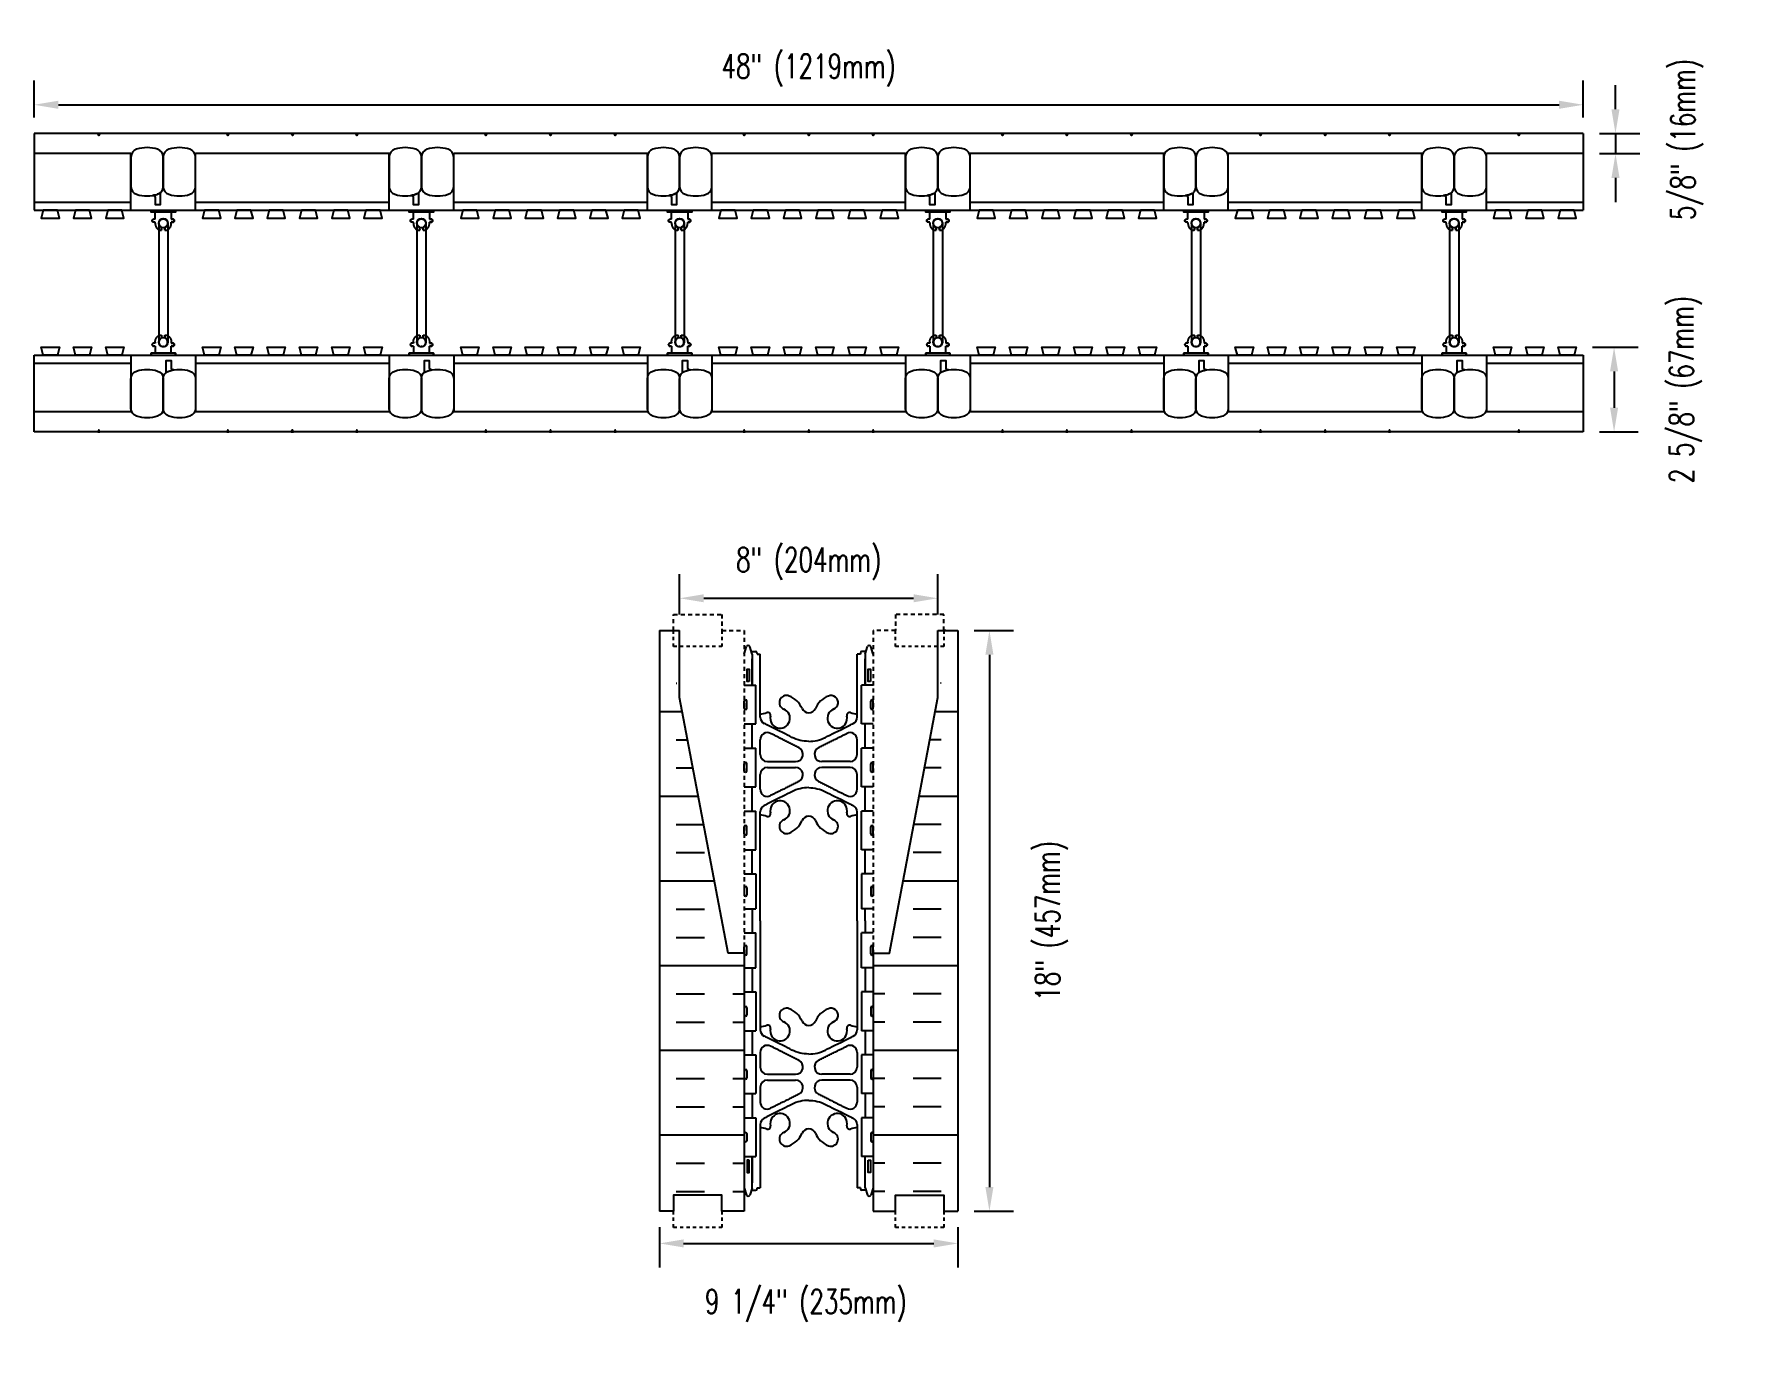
# Model space of a CAD drawing. Header units: inches. Extents: x 204.6 to 257.6, y 32.2 to 73.3.
import ezdxf

# ---------------------------------------------------------------- set-up
doc = ezdxf.new("R2010")
doc.units = ezdxf.units.IN
doc.header["$MEASUREMENT"] = 0
doc.linetypes.add('DASHED2', pattern=[0.375, 0.25, -0.125])
doc.linetypes.add('HIDDEN2', pattern=[0.1875, 0.125, -0.0625])
for name, color, linetype in [('HATCH', 12, 'Continuous'), ('Hidden2', 12, 'HIDDEN2'), ('line25', 2, 'Continuous'), ('LINE50', 5, 'Continuous'), ('LINE9', 9, 'Continuous'), ('TEXT', 4, 'Continuous'), ('Web_Edge', 9, 'Continuous')]:
    doc.layers.add(name, color=color, linetype=linetype)
doc.styles.add('DIM', font='romans.shx', dxfattribs={"width": 0.7})
doc.dimstyles.new('ext_8', dxfattribs={"dimscale": 8, "dimtxt": 0.09375, "dimasz": 0.09375, "dimexe": 0.09375, "dimexo": 0.0625, "dimgap": 0.0625, "dimtad": 1, "dimdec": 4, "dimzin": 3, "dimdsep": 46, "dimlunit": 4, "dimtxsty": 'DIM', "dimcen": 0.09, "dimdle": 0.09375, "dimclrt": 4, "dimadec": 0, "dimazin": 0, "dimtfac": 1, "dimtdec": 4, "dimtmove": 2, "dimatfit": 3, "dimfxl": 0, "dimfrac": 2, "dimtolj": 1, "dimtzin": 0, "dimarcsym": 0})

msp = doc.modelspace()

# ---------------------------------------------------------------- blocks, each defined once
blk = doc.blocks.new('WEB_4_CENTRE_TOP')
for p, q in [((3.688, 0.141), (0, 0.141)), ((3.688, -0.141), (0, -0.141))]:
    blk.add_line(p, q)
for centre in [(0, 0), (3.688, 0)]:
    blk.add_circle(centre, 0.141)
blk = doc.blocks.new('*D18')
at = {"layer": 'Defpoints', "color": 0}
for p in [(252.64, 71.149), (204.64, 70.259), (252.64, 70.259)]:
    blk.add_point(p, dxfattribs=at)
at = {"layer": 'TEXT', "color": 0, "lineweight": -2}
for p, q in [((204.64, 70.759), (204.64, 71.899)), ((252.64, 70.759), (252.64, 71.899)), ((205.39, 71.149), (251.89, 71.149))]:
    blk.add_line(p, q, dxfattribs=at)
at = {"layer": 'TEXT', "color": 0}
for points in [[(205.39, 71.274), (205.39, 71.024), (204.64, 71.149)], [(251.89, 71.274), (251.89, 71.024), (252.64, 71.149)]]:
    blk.add_solid(points, dxfattribs=at)
at = {"layer": 'TEXT', "color": 4, "insert": (228.64, 72.22), "char_height": 0.75, "attachment_point": 5, "style": 'DIM'}
blk.add_mtext('\\A1;48" (1219mm)', dxfattribs=at)
blk = doc.blocks.new('*D14')
at = {"layer": 'Defpoints', "color": 0}
for p in [(252.64, 70.259), (252.64, 69.634), (253.639, 69.634)]:
    blk.add_point(p, dxfattribs=at)
at = {"layer": 'TEXT', "color": 0, "lineweight": -2}
for p, q in [((253.639, 71.009), (253.639, 71.759)), ((253.14, 70.259), (254.389, 70.259)), ((253.639, 70.259), (253.639, 69.634)), ((253.14, 69.634), (254.389, 69.634)), ((253.639, 68.884), (253.639, 68.134))]:
    blk.add_line(p, q, dxfattribs=at)
at = {"layer": 'TEXT', "color": 0}
for points in [[(253.514, 71.009), (253.764, 71.009), (253.639, 70.259)], [(253.514, 68.884), (253.764, 68.884), (253.639, 69.634)]]:
    blk.add_solid(points, dxfattribs=at)
at = {"layer": 'TEXT', "color": 4, "insert": (255.854, 70.072), "char_height": 0.75, "attachment_point": 5, "rotation": 90, "style": 'DIM'}
blk.add_mtext('\\A1;5/8" (16mm)', dxfattribs=at)
blk = doc.blocks.new('*D19')
at = {"layer": 'Defpoints', "color": 0}
for p in [(252.422, 63.634), (252.64, 61.009), (253.595, 61.009)]:
    blk.add_point(p, dxfattribs=at)
at = {"layer": 'TEXT', "color": 0, "lineweight": -2}
for p, q in [((252.922, 63.634), (254.345, 63.634)), ((253.595, 62.884), (253.595, 61.759)), ((253.14, 61.009), (254.345, 61.009))]:
    blk.add_line(p, q, dxfattribs=at)
at = {"layer": 'TEXT', "color": 0}
for points in [[(253.47, 62.884), (253.72, 62.884), (253.595, 63.634)], [(253.47, 61.759), (253.72, 61.759), (253.595, 61.009)]]:
    blk.add_solid(points, dxfattribs=at)
at = {"layer": 'TEXT', "color": 4, "insert": (255.81, 62.322), "char_height": 0.75, "attachment_point": 5, "rotation": 90, "style": 'DIM'}
blk.add_mtext('\\A1;2 5/8" (67mm)', dxfattribs=at)
blk = doc.blocks.new('*D15')
at = {"layer": 'Defpoints', "color": 0}
for p in [(233.265, 54.853), (233.265, 36.853), (234.24, 36.853)]:
    blk.add_point(p, dxfattribs=at)
at = {"layer": 'TEXT', "color": 0, "lineweight": -2}
for p, q in [((233.765, 54.853), (234.99, 54.853)), ((234.24, 54.103), (234.24, 37.603)), ((233.765, 36.853), (234.99, 36.853))]:
    blk.add_line(p, q, dxfattribs=at)
at = {"layer": 'TEXT', "color": 0}
for points in [[(234.115, 54.103), (234.365, 54.103), (234.24, 54.853)], [(234.115, 37.603), (234.365, 37.603), (234.24, 36.853)]]:
    blk.add_solid(points, dxfattribs=at)
at = {"layer": 'TEXT', "color": 4, "insert": (236.169, 45.853), "char_height": 0.75, "attachment_point": 5, "rotation": 90, "style": 'DIM'}
blk.add_mtext('\\A1;18" (457mm)', dxfattribs=at)
blk = doc.blocks.new('*D16')
at = {"layer": 'Defpoints', "color": 0}
for p in [(232.64, 55.852), (224.64, 54.853), (232.64, 54.853)]:
    blk.add_point(p, dxfattribs=at)
at = {"layer": 'TEXT', "color": 0, "lineweight": -2}
for p, q in [((224.64, 55.353), (224.64, 56.602)), ((232.64, 55.353), (232.64, 56.602)), ((225.39, 55.852), (231.89, 55.852))]:
    blk.add_line(p, q, dxfattribs=at)
at = {"layer": 'TEXT', "color": 0}
for points in [[(225.39, 55.977), (225.39, 55.727), (224.64, 55.852)], [(231.89, 55.977), (231.89, 55.727), (232.64, 55.852)]]:
    blk.add_solid(points, dxfattribs=at)
at = {"layer": 'TEXT', "color": 4, "insert": (228.64, 56.924), "char_height": 0.75, "attachment_point": 5, "style": 'DIM'}
blk.add_mtext('\\A1;8" (204mm)', dxfattribs=at)
blk = doc.blocks.new('*D17')
at = {"layer": 'Defpoints', "color": 0}
for p in [(224.015, 36.853), (233.265, 36.853), (233.265, 35.854)]:
    blk.add_point(p, dxfattribs=at)
at = {"layer": 'TEXT', "color": 0, "lineweight": -2}
for p, q in [((224.015, 36.353), (224.015, 35.104)), ((233.265, 36.353), (233.265, 35.104)), ((224.765, 35.854), (232.515, 35.854))]:
    blk.add_line(p, q, dxfattribs=at)
at = {"layer": 'TEXT', "color": 0}
for points in [[(224.765, 35.979), (224.765, 35.729), (224.015, 35.854)], [(232.515, 35.979), (232.515, 35.729), (233.265, 35.854)]]:
    blk.add_solid(points, dxfattribs=at)
at = {"layer": 'TEXT', "color": 4, "insert": (228.55, 33.928), "char_height": 0.75, "attachment_point": 5, "style": 'DIM'}
blk.add_mtext('\\A1;9 1/4" (235mm)', dxfattribs=at)
blk = doc.blocks.new('Connector')
blk.add_point((0.271, 0))
at = {"layer": 'LINE9'}
for p, q in [((0, 0.375), (0, -0.375)), ((0.062, -0.375), (0.062, 0.375)), ((0.281, 0.25), (0.062, 0.25))]:
    blk.add_line(p, q, dxfattribs=at)
for points, weights in [([(0.007, 0.375), (0.004, 0.375), (0, 0.375)], [1, 0.972587069138, 0.950305488115]), ([(0.327, 0.343), (0.308, 0.343), (0.281, 0.317), (0.281, 0.297)], [1, 0.85355339, 0.85355339, 1]), ([(0.328, 0.343), (0.327, 0.343), (0.327, 0.343)], [1, 0.70710678, 1]), ([(0.375, 0.297), (0.375, 0.317), (0.348, 0.343), (0.329, 0.343)], [1, 0.85355339, 0.85355339, 1]), ([(0.406, 0.25), (0.546, 0.25), (0.619, 0.131)], [0.958404415409, 0.794674173519, 0.864651571113]), ([(0.619, 0.052), (0.612, 0.049), (0.604, 0.049)], [0.83615024178, 0.892081430621, 1]), ([(0, -0.375), (0.004, -0.375), (0.007, -0.375)], [0.950305488115, 0.972587069138, 1]), ([(0.281, -0.297), (0.281, -0.317), (0.308, -0.343), (0.327, -0.343)], [1, 0.85355339, 0.85355339, 1]), ([(0.327, -0.343), (0.281, -0.343), (0.281, -0.297)], [1, 0.70710678, 1]), ([(0.329, -0.343), (0.348, -0.343), (0.375, -0.317), (0.375, -0.297)], [1, 0.85355339, 0.85355339, 1]), ([(0.375, -0.297), (0.375, -0.343), (0.329, -0.343)], [1, 0.70710678, 1]), ([(0.619, -0.131), (0.546, -0.25), (0.406, -0.25)], [0.864651574428, 0.794674169686, 0.958404415195]), ([(0.604, -0.049), (0.612, -0.049), (0.619, -0.052)], [1, 0.89208144177, 0.836150253337])]:
    blk.add_rational_spline(points, weights, degree=2, dxfattribs=at)
for points, degree in [([(0, 0.375), (0.002, 0.375), (0.005, 0.375), (0.007, 0.375)], 3), ([(0.007, 0.375), (0.021, 0.375), (0.051, 0.375), (0.062, 0.375), (0.062, 0.375)], 3), ([(0.281, 0.25), (0.281, 0.297)], 1), ([(0.327, 0.343), (0.327, 0.343), (0.328, 0.343), (0.328, 0.343)], 3), ([(0.328, 0.343), (0.329, 0.343), (0.329, 0.343), (0.329, 0.343)], 3), ([(0.375, 0.25), (0.375, 0.297)], 1), ([(0.406, 0.25), (0.375, 0.25)], 1), ([(0.406, 0.25), (0.406, 0.25)], 1), ([(0.406, 0.25), (0.406, 0.25)], 1), ([(0.406, 0.25), (0.406, 0.25)], 1), ([(0.406, 0.25), (0.406, 0.25)], 1), ([(0.406, 0.25), (0.406, 0.25)], 1), ([(0.406, 0.25), (0.406, 0.25)], 1), ([(0.406, 0.25), (0.406, 0.25)], 1), ([(0.406, 0.25), (0.406, 0.25)], 1), ([(0.406, 0.25), (0.406, 0.25)], 1), ([(0.406, 0.25), (0.406, 0.25)], 1), ([(0.406, 0.25), (0.406, 0.25)], 1), ([(0.406, 0.25), (0.406, 0.25)], 1), ([(0.406, 0.25), (0.406, 0.25)], 1), ([(0.406, 0.25), (0.406, 0.25)], 1), ([(0.406, 0.25), (0.406, 0.25)], 1), ([(0.406, 0.25), (0.406, 0.25)], 1), ([(0.406, 0.25), (0.406, 0.25)], 1), ([(0.406, 0.25), (0.406, 0.25)], 1), ([(0.406, 0.25), (0.406, 0.25)], 1), ([(0.406, 0.25), (0.406, 0.25)], 1), ([(0.406, 0.25), (0.406, 0.25)], 1), ([(0.406, 0.25), (0.406, 0.25)], 1), ([(0.406, 0.25), (0.406, 0.25)], 1), ([(0.406, 0.25), (0.406, 0.25)], 1), ([(0.604, 0.049), (0.532, 0.049)], 1), ([(0.532, 0.049), (0.532, 0.049)], 1), ([(0.532, 0.049), (0.532, 0.049)], 1), ([(0.532, 0.049), (0.532, 0.049)], 1), ([(0.532, 0.049), (0.532, 0.049)], 1), ([(0.532, 0.049), (0.532, 0.049)], 1), ([(0.532, 0.049), (0.532, 0.049)], 1), ([(0.532, 0.049), (0.532, 0.049)], 1), ([(0.532, 0.049), (0.532, 0.049)], 1), ([(0.532, 0.049), (0.532, 0.049)], 1), ([(0.532, 0.049), (0.532, 0.049)], 1), ([(0.604, 0.049), (0.609, 0.049), (0.614, 0.05), (0.619, 0.052)], 3), ([(0.604, 0.049), (0.604, 0.049)], 1), ([(0.604, 0.049), (0.604, 0.049)], 1), ([(0.604, 0.049), (0.604, 0.049)], 1), ([(0.604, 0.049), (0.604, 0.049)], 1), ([(0.619, 0.131), (0.619, 0.052)], 1), ([(0.619, 0.131), (0.619, 0.131)], 1), ([(0.619, 0.131), (0.619, 0.131)], 1), ([(0.619, 0.131), (0.619, 0.131)], 1), ([(0.619, 0.131), (0.619, 0.131)], 1), ([(0.007, -0.375), (0.005, -0.375), (0.002, -0.375), (0, -0.375)], 3), ([(0.062, -0.375), (0.062, -0.375), (0.051, -0.375), (0.021, -0.375), (0.007, -0.375)], 3), ([(0.062, -0.25), (0.281, -0.25)], 1), ([(0.281, -0.297), (0.281, -0.25)], 1), ([(0.281, -0.25), (0.281, -0.297)], 1), ([(0.328, -0.343), (0.328, -0.343), (0.327, -0.343), (0.327, -0.343)], 3), ([(0.329, -0.343), (0.329, -0.343), (0.329, -0.343), (0.328, -0.343)], 3), ([(0.375, -0.25), (0.375, -0.297)], 1), ([(0.375, -0.297), (0.375, -0.25)], 1), ([(0.406, -0.25), (0.375, -0.25)], 1), ([(0.406, -0.25), (0.406, -0.25)], 1), ([(0.406, -0.25), (0.406, -0.25)], 1), ([(0.406, -0.25), (0.406, -0.25)], 1), ([(0.406, -0.25), (0.406, -0.25)], 1), ([(0.406, -0.25), (0.406, -0.25)], 1), ([(0.406, -0.25), (0.406, -0.25)], 1), ([(0.406, -0.25), (0.406, -0.25)], 1), ([(0.406, -0.25), (0.406, -0.25)], 1), ([(0.406, -0.25), (0.406, -0.25)], 1), ([(0.406, -0.25), (0.406, -0.25)], 1), ([(0.406, -0.25), (0.406, -0.25)], 1), ([(0.532, -0.049), (0.604, -0.049)], 1), ([(0.604, -0.049), (0.58, -0.049), (0.556, -0.049), (0.532, -0.049)], 3), ([(0.532, -0.049), (0.532, -0.049)], 1), ([(0.532, -0.049), (0.532, -0.049)], 1), ([(0.532, -0.049), (0.532, -0.049)], 1), ([(0.532, -0.049), (0.532, -0.049)], 1), ([(0.619, -0.052), (0.614, -0.05), (0.609, -0.049), (0.604, -0.049)], 3), ([(0.604, -0.049), (0.604, -0.049)], 1), ([(0.604, -0.049), (0.604, -0.049)], 1), ([(0.604, -0.049), (0.604, -0.049)], 1), ([(0.604, -0.049), (0.604, -0.049)], 1), ([(0.604, -0.049), (0.604, -0.049)], 1), ([(0.604, -0.049), (0.604, -0.049)], 1), ([(0.604, -0.049), (0.604, -0.049)], 1), ([(0.604, -0.049), (0.604, -0.049)], 1), ([(0.619, -0.052), (0.619, -0.131)], 1), ([(0.619, -0.131), (0.619, -0.131)], 1), ([(0.619, -0.131), (0.619, -0.131)], 1), ([(0.619, -0.131), (0.619, -0.131)], 1), ([(0.619, -0.131), (0.619, -0.131)], 1)]:
    blk.add_open_spline(points, degree=degree, dxfattribs=at)
for points, weights, knots in [([(0.062, 0.375), (0.062, 0.375), (0.046, 0.375), (0.03, 0.375), (0.007, 0.375)], [0.868718858569, 0.861102746415, 1, 0.861102734288, 0.868718859898], [0, 0, 0, 0.5, 0.5, 1, 1, 1]), ([(0.532, 0.049), (0.472, 0.203), (0.333, 0.113), (0.157, 0), (0.333, -0.113), (0.472, -0.203), (0.532, -0.049)], [0.899508922286, 0.599718215298, 1, 0.54226024, 1, 0.599718224335, 0.899508908749], [0, 0, 0, 0.318112, 0.318112, 0.681888, 0.681888, 1, 1, 1]), ([(0.007, -0.375), (0.03, -0.375), (0.046, -0.375), (0.062, -0.375), (0.062, -0.375)], [0.868718859319, 0.861102739573, 1, 0.861102742958, 0.868718858948], [0, 0, 0, 0.5, 0.5, 1, 1, 1])]:
    blk.add_rational_spline(points, weights, degree=2, knots=knots, dxfattribs=at)

# ---------------------------------------------------------------- dimensions: what is measured, and where the dimension line sits
at = {"layer": 'TEXT'}
for base, p1, p2, text, picture, middle in [((252.64045, 71.14861), (204.64045, 70.25946), (252.64045, 70.25946), '48" (1219mm)', '*D18', (228.64045, 72.22004)), ((232.64045, 55.85248), (224.64045, 54.85271), (232.64045, 54.85271), '8" (204mm)', '*D16', (228.64045, 56.9239))]:
    dim = msp.add_linear_dim(base=base, p1=p1, p2=p2, text=text, dimstyle='ext_8', dxfattribs=at)
    dim.commit()
    dim.dimension.update_dxf_attribs({"geometry": picture, "text_midpoint": middle})
for base, p1, p2, text, picture, middle in [((253.63922, 69.63446), (252.64045, 70.25946), (252.64045, 69.63446), '5/8" (16mm)', '*D14', (255.8535, 70.07196)), ((253.59524, 61.00946), (252.42162, 63.63446), (252.64045, 61.00946), '2 5/8" (67mm)', '*D19', (255.80952, 62.32196)), ((234.24023, 36.85271), (233.26545, 54.85271), (233.26545, 36.85271), '18" (457mm)', '*D15', (236.1688, 45.85271))]:
    dim = msp.add_linear_dim(base=base, p1=p1, p2=p2, angle=90, text=text, dimstyle='ext_8', dxfattribs=at)
    dim.commit()
    dim.dimension.update_dxf_attribs({"geometry": picture, "text_midpoint": middle, "dimtype": 160})
dim = msp.add_linear_dim(base=(233.26545, 35.85396), p1=(224.01545, 36.85271), p2=(233.26545, 36.85271), text='9 1/4" (235mm)', dimstyle='ext_8', dxfattribs=at)
dim.commit()
dim.dimension.update_dxf_attribs({"geometry": '*D17', "text_midpoint": (228.54953, 33.92767), "dimtype": 160})

# ---------------------------------------------------------------- hatches: boundary and pattern name
at = {"layer": 'HATCH'}
h = msp.add_hatch(dxfattribs=at)
h.set_pattern_fill('INSUL', color=256, scale=7, style=0)
h.set_pattern_definition([(0, (-2703.2165, -414.91), (0, 2.625), []), (0, (-2703.2165, -414.035), (0, 2.625), [0.875, -0.875]), (0, (-2703.2165, -413.16), (0, 2.625), [0.875, -0.875])])
edge = h.paths.add_edge_path()
edge.add_line((226.64045, 44.85271), (226.14045, 44.85271))
edge.add_line((226.14045, 44.85271), (224.39045, 54.10271))
edge.add_line((224.39045, 54.10271), (224.39045, 54.85271))
edge.add_line((224.39045, 54.85271), (224.01545, 54.85271))
edge.add_line((224.01545, 54.85271), (224.01545, 36.85271))
edge.add_line((224.01545, 36.85271), (224.45295, 36.85271))
edge.add_line((224.45295, 36.85271), (224.45295, 37.35271))
edge.add_line((224.45295, 37.35271), (225.95295, 37.35271))
edge.add_line((225.95295, 37.35271), (225.95295, 36.85271))
edge.add_line((225.95295, 36.85271), (226.39045, 36.85271))
edge.add_line((226.64045, 44.85271), (226.64045, 36.85271))
h = msp.add_hatch(dxfattribs=at)
h.set_pattern_fill('INSUL', color=256, scale=7, style=0)
h.set_pattern_definition([(180, (3160.4974, -414.91), (0, 2.625), []), (180, (3160.4974, -414.035), (0, 2.625), [0.875, -0.875]), (180, (3160.4974, -413.16), (0, 2.625), [0.875, -0.875])])
edge = h.paths.add_edge_path()
edge.add_line((230.64045, 44.85271), (231.14045, 44.85271))
edge.add_line((231.14045, 44.85271), (232.89045, 54.10271))
edge.add_line((232.89045, 54.10271), (232.89045, 54.85271))
edge.add_line((232.89045, 54.85271), (233.26545, 54.85271))
edge.add_line((233.26545, 54.85271), (233.26545, 36.85271))
edge.add_line((233.26545, 36.85271), (232.82795, 36.85271))
edge.add_line((232.82795, 36.85271), (232.82795, 37.35271))
edge.add_line((232.82795, 37.35271), (231.32795, 37.35271))
edge.add_line((231.32795, 37.35271), (231.32795, 36.85271))
edge.add_line((231.32795, 36.85271), (230.89045, 36.85271))
edge.add_line((230.64045, 44.85271), (230.64045, 36.85271))

# ---------------------------------------------------------------- linework, layer by layer
at = {"layer": 'Hidden2'}
for points in [[(224.39045, 54.85271), (224.45295, 54.85271), (224.45295, 55.35271), (225.95295, 55.35271), (225.95295, 54.85271), (226.64045, 54.85271), (226.64045, 44.85271)], [(232.89045, 54.85271), (232.82795, 54.85271), (232.82795, 55.35271), (231.32795, 55.35271), (231.32795, 54.85271), (230.64045, 54.85271), (230.64045, 44.85271)]]:
    msp.add_lwpolyline(points, dxfattribs=at)
at = {"layer": 'line25'}
for p, q in [((207.64045, 69.63446), (204.64045, 69.63446)), ((215.64045, 69.63446), (209.64045, 69.63446)), ((223.64045, 69.63446), (217.64045, 69.63446)), ((231.64045, 69.63446), (225.64045, 69.63446)), ((239.64045, 69.63446), (233.64045, 69.63446)), ((247.64045, 69.63446), (241.64045, 69.63446)), ((252.64045, 69.63446), (249.64045, 69.63446)), ((204.64045, 67.88446), (252.64045, 67.88446)), ((204.64045, 63.38446), (252.64045, 63.38446)), ((207.64045, 61.63446), (204.64045, 61.63446)), ((215.64045, 61.63446), (209.64045, 61.63446)), ((223.64045, 61.63446), (217.64045, 61.63446)), ((231.64045, 61.63446), (225.64045, 61.63446)), ((239.64045, 61.63446), (233.64045, 61.63446)), ((247.64045, 61.63446), (241.64045, 61.63446)), ((252.64045, 61.63446), (249.64045, 61.63446)), ((226.64045, 53.15771), (227.0054, 53.15771)), ((227.0054, 51.95771), (227.0054, 53.15771)), ((230.2755, 51.95771), (230.2755, 53.15771)), ((230.64045, 53.15771), (230.2755, 53.15771)), ((226.64045, 51.95771), (227.0054, 51.95771)), ((230.64045, 51.95771), (230.2755, 51.95771)), ((226.64045, 51.20771), (227.0054, 51.20771)), ((227.0054, 50.00771), (227.0054, 51.20771)), ((230.2755, 50.00771), (230.2755, 51.20771)), ((230.64045, 51.20771), (230.2755, 51.20771)), ((226.64045, 50.00771), (227.0054, 50.00771)), ((230.64045, 50.00771), (230.2755, 50.00771)), ((226.64045, 49.25771), (227.0054, 49.25771)), ((227.0054, 48.05771), (227.0054, 49.25771)), ((230.2755, 48.05771), (230.2755, 49.25771)), ((230.64045, 49.25771), (230.2755, 49.25771)), ((226.64045, 48.05771), (227.0054, 48.05771)), ((230.64045, 48.05771), (230.2755, 48.05771)), ((226.64045, 47.30771), (227.0054, 47.30771)), ((227.0054, 47.30771), (227.0054, 46.22771)), ((230.2755, 47.30771), (230.2755, 46.22771)), ((230.64045, 47.30771), (230.2755, 47.30771)), ((226.64045, 46.22771), (227.0054, 46.22771)), ((230.64045, 46.22771), (230.2755, 46.22771)), ((226.64045, 45.47771), (227.0054, 45.47771)), ((227.0054, 44.39771), (227.0054, 45.47771)), ((230.2755, 44.39771), (230.2755, 45.47771)), ((230.64045, 45.47771), (230.2755, 45.47771)), ((226.64045, 44.85271), (226.64045, 36.85271)), ((230.64045, 44.85271), (230.64045, 36.85271)), ((226.64045, 44.39771), (227.0054, 44.39771)), ((230.64045, 44.39771), (230.2755, 44.39771)), ((226.64045, 43.64771), (227.0054, 43.64771)), ((227.0054, 43.64771), (227.0054, 42.44771)), ((230.2755, 43.64771), (230.2755, 42.44771)), ((230.64045, 43.64771), (230.2755, 43.64771)), ((226.64045, 42.44771), (227.0054, 42.44771)), ((230.64045, 42.44771), (230.2755, 42.44771)), ((226.64045, 41.69771), (227.0054, 41.69771)), ((227.0054, 41.69771), (227.0054, 40.49771)), ((230.2755, 41.69771), (230.2755, 40.49771)), ((230.64045, 41.69771), (230.2755, 41.69771)), ((226.64045, 40.49771), (227.0054, 40.49771)), ((230.64045, 40.49771), (230.2755, 40.49771)), ((226.64045, 39.74771), (227.0054, 39.74771)), ((227.0054, 39.74771), (227.0054, 38.54771)), ((230.2755, 39.74771), (230.2755, 38.54771)), ((230.64045, 39.74771), (230.2755, 39.74771)), ((226.64045, 38.54771), (227.0054, 38.54771)), ((230.64045, 38.54771), (230.2755, 38.54771))]:
    msp.add_line(p, q, dxfattribs=at)
for points in [[(204.92162, 67.88446), (204.85929, 67.63446), (205.42162, 67.63446), (205.35929, 67.88446)], [(205.92162, 67.88446), (205.85929, 67.63446), (206.42162, 67.63446), (206.35929, 67.88446)], [(206.92162, 67.88446), (206.85929, 67.63446), (207.42162, 67.63446), (207.35929, 67.88446)], [(209.92162, 67.88446), (209.85929, 67.63446), (210.42162, 67.63446), (210.35929, 67.88446)], [(210.92162, 67.88446), (210.85929, 67.63446), (211.42162, 67.63446), (211.35929, 67.88446)], [(211.92162, 67.88446), (211.85929, 67.63446), (212.42162, 67.63446), (212.35929, 67.88446)], [(212.92162, 67.88446), (212.85929, 67.63446), (213.42162, 67.63446), (213.35929, 67.88446)], [(213.92162, 67.88446), (213.85929, 67.63446), (214.42162, 67.63446), (214.35929, 67.88446)], [(214.92162, 67.88446), (214.85929, 67.63446), (215.42162, 67.63446), (215.35929, 67.88446)], [(217.92162, 67.88446), (217.85929, 67.63446), (218.42162, 67.63446), (218.35929, 67.88446)], [(218.92162, 67.88446), (218.85929, 67.63446), (219.42162, 67.63446), (219.35929, 67.88446)], [(219.92162, 67.88446), (219.85929, 67.63446), (220.42162, 67.63446), (220.35929, 67.88446)], [(220.92162, 67.88446), (220.85929, 67.63446), (221.42162, 67.63446), (221.35929, 67.88446)], [(221.92162, 67.88446), (221.85929, 67.63446), (222.42162, 67.63446), (222.35929, 67.88446)], [(222.92162, 67.88446), (222.85929, 67.63446), (223.42162, 67.63446), (223.35929, 67.88446)], [(225.92162, 67.88446), (225.85929, 67.63446), (226.42162, 67.63446), (226.35929, 67.88446)], [(226.92162, 67.88446), (226.85929, 67.63446), (227.42162, 67.63446), (227.35929, 67.88446)], [(227.92162, 67.88446), (227.85929, 67.63446), (228.42162, 67.63446), (228.35929, 67.88446)], [(228.92162, 67.88446), (228.85929, 67.63446), (229.42162, 67.63446), (229.35929, 67.88446)], [(229.92162, 67.88446), (229.85929, 67.63446), (230.42162, 67.63446), (230.35929, 67.88446)], [(230.92162, 67.88446), (230.85929, 67.63446), (231.42162, 67.63446), (231.35929, 67.88446)], [(233.92162, 67.88446), (233.85929, 67.63446), (234.42162, 67.63446), (234.35929, 67.88446)], [(234.92162, 67.88446), (234.85929, 67.63446), (235.42162, 67.63446), (235.35929, 67.88446)], [(235.92162, 67.88446), (235.85929, 67.63446), (236.42162, 67.63446), (236.35929, 67.88446)], [(236.92162, 67.88446), (236.85929, 67.63446), (237.42162, 67.63446), (237.35929, 67.88446)], [(237.92162, 67.88446), (237.85929, 67.63446), (238.42162, 67.63446), (238.35929, 67.88446)], [(238.92162, 67.88446), (238.85929, 67.63446), (239.42162, 67.63446), (239.35929, 67.88446)], [(241.92162, 67.88446), (241.85929, 67.63446), (242.42162, 67.63446), (242.35929, 67.88446)], [(242.92162, 67.88446), (242.85929, 67.63446), (243.42162, 67.63446), (243.35929, 67.88446)], [(243.92162, 67.88446), (243.85929, 67.63446), (244.42162, 67.63446), (244.35929, 67.88446)], [(244.92162, 67.88446), (244.85929, 67.63446), (245.42162, 67.63446), (245.35929, 67.88446)], [(245.92162, 67.88446), (245.85929, 67.63446), (246.42162, 67.63446), (246.35929, 67.88446)], [(246.92162, 67.88446), (246.85929, 67.63446), (247.42162, 67.63446), (247.35929, 67.88446)], [(249.92162, 67.88446), (249.85929, 67.63446), (250.42162, 67.63446), (250.35929, 67.88446)], [(250.92162, 67.88446), (250.85929, 67.63446), (251.42162, 67.63446), (251.35929, 67.88446)], [(251.92162, 67.88446), (251.85929, 67.63446), (252.42162, 67.63446), (252.35929, 67.88446)], [(204.92162, 63.38446), (204.85929, 63.63446), (205.42162, 63.63446), (205.35929, 63.38446)], [(205.92162, 63.38446), (205.85929, 63.63446), (206.42162, 63.63446), (206.35929, 63.38446)], [(206.92162, 63.38446), (206.85929, 63.63446), (207.42162, 63.63446), (207.35929, 63.38446)], [(209.92162, 63.38446), (209.85929, 63.63446), (210.42162, 63.63446), (210.35929, 63.38446)], [(210.92162, 63.38446), (210.85929, 63.63446), (211.42162, 63.63446), (211.35929, 63.38446)], [(211.92162, 63.38446), (211.85929, 63.63446), (212.42162, 63.63446), (212.35929, 63.38446)], [(212.92162, 63.38446), (212.85929, 63.63446), (213.42162, 63.63446), (213.35929, 63.38446)], [(213.92162, 63.38446), (213.85929, 63.63446), (214.42162, 63.63446), (214.35929, 63.38446)], [(214.92162, 63.38446), (214.85929, 63.63446), (215.42162, 63.63446), (215.35929, 63.38446)], [(217.92162, 63.38446), (217.85929, 63.63446), (218.42162, 63.63446), (218.35929, 63.38446)], [(218.92162, 63.38446), (218.85929, 63.63446), (219.42162, 63.63446), (219.35929, 63.38446)], [(219.92162, 63.38446), (219.85929, 63.63446), (220.42162, 63.63446), (220.35929, 63.38446)], [(220.92162, 63.38446), (220.85929, 63.63446), (221.42162, 63.63446), (221.35929, 63.38446)], [(221.92162, 63.38446), (221.85929, 63.63446), (222.42162, 63.63446), (222.35929, 63.38446)], [(222.92162, 63.38446), (222.85929, 63.63446), (223.42162, 63.63446), (223.35929, 63.38446)], [(225.92162, 63.38446), (225.85929, 63.63446), (226.42162, 63.63446), (226.35929, 63.38446)], [(226.92162, 63.38446), (226.85929, 63.63446), (227.42162, 63.63446), (227.35929, 63.38446)], [(227.92162, 63.38446), (227.85929, 63.63446), (228.42162, 63.63446), (228.35929, 63.38446)], [(228.92162, 63.38446), (228.85929, 63.63446), (229.42162, 63.63446), (229.35929, 63.38446)], [(229.92162, 63.38446), (229.85929, 63.63446), (230.42162, 63.63446), (230.35929, 63.38446)], [(230.92162, 63.38446), (230.85929, 63.63446), (231.42162, 63.63446), (231.35929, 63.38446)], [(233.92162, 63.38446), (233.85929, 63.63446), (234.42162, 63.63446), (234.35929, 63.38446)], [(234.92162, 63.38446), (234.85929, 63.63446), (235.42162, 63.63446), (235.35929, 63.38446)], [(235.92162, 63.38446), (235.85929, 63.63446), (236.42162, 63.63446), (236.35929, 63.38446)], [(236.92162, 63.38446), (236.85929, 63.63446), (237.42162, 63.63446), (237.35929, 63.38446)], [(237.92162, 63.38446), (237.85929, 63.63446), (238.42162, 63.63446), (238.35929, 63.38446)], [(238.92162, 63.38446), (238.85929, 63.63446), (239.42162, 63.63446), (239.35929, 63.38446)], [(241.92162, 63.38446), (241.85929, 63.63446), (242.42162, 63.63446), (242.35929, 63.38446)], [(242.92162, 63.38446), (242.85929, 63.63446), (243.42162, 63.63446), (243.35929, 63.38446)], [(243.92162, 63.38446), (243.85929, 63.63446), (244.42162, 63.63446), (244.35929, 63.38446)], [(244.92162, 63.38446), (244.85929, 63.63446), (245.42162, 63.63446), (245.35929, 63.38446)], [(245.92162, 63.38446), (245.85929, 63.63446), (246.42162, 63.63446), (246.35929, 63.38446)], [(246.92162, 63.38446), (246.85929, 63.63446), (247.42162, 63.63446), (247.35929, 63.38446)], [(249.92162, 63.38446), (249.85929, 63.63446), (250.42162, 63.63446), (250.35929, 63.38446)], [(250.92162, 63.38446), (250.85929, 63.63446), (251.42162, 63.63446), (251.35929, 63.38446)], [(251.92162, 63.38446), (251.85929, 63.63446), (252.42162, 63.63446), (252.35929, 63.38446)]]:
    msp.add_lwpolyline(points, close=True, dxfattribs=at)
at = {"layer": 'LINE50'}
for p, q in [((252.64045, 70.25946), (204.64045, 70.25946)), ((204.64045, 70.25946), (204.64045, 67.88446)), ((252.64045, 70.25946), (252.64045, 67.88446)), ((204.64045, 61.00946), (204.64045, 63.38446)), ((252.64045, 63.38446), (252.64045, 61.00946)), ((252.64045, 61.00946), (204.64045, 61.00946)), ((224.01545, 54.85271), (224.01545, 54.85271)), ((224.01545, 54.85271), (224.01545, 36.85271)), ((224.01545, 54.85271), (224.64045, 54.85271)), ((232.64045, 54.85271), (233.26545, 54.85271)), ((233.26545, 54.85271), (233.26545, 54.85271)), ((233.26545, 54.85271), (233.26545, 54.85271)), ((233.26545, 54.85271), (233.26545, 36.85271))]:
    msp.add_line(p, q, dxfattribs=at)
for points in [[(226.64045, 44.85271), (226.14045, 44.85271), (224.64045, 52.78128), (224.64045, 54.85271)], [(230.64045, 44.85271), (231.14045, 44.85271), (232.64045, 52.78128), (232.64045, 54.85271)], [(226.64045, 36.85271), (225.95295, 36.85271), (225.95295, 37.35271), (224.45295, 37.35271), (224.45295, 36.85271), (224.01545, 36.85271)], [(230.64045, 36.85271), (231.32795, 36.85271), (231.32795, 37.35271), (232.82795, 37.35271), (232.82795, 36.85271), (233.26545, 36.85271)]]:
    msp.add_lwpolyline(points, dxfattribs=at)
at = {"layer": 'LINE9'}
for p, q in [((207.64045, 67.88446), (207.64045, 69.63446)), ((209.64045, 67.88446), (209.64045, 69.63446)), ((215.64045, 67.88446), (215.64045, 69.63446)), ((217.64045, 67.88446), (217.64045, 69.63446)), ((223.64045, 67.88446), (223.64045, 69.63446)), ((225.64045, 67.88446), (225.64045, 69.63446)), ((231.64045, 67.88446), (231.64045, 69.63446)), ((233.64045, 67.88446), (233.64045, 69.63446)), ((239.64045, 67.88446), (239.64045, 69.63446)), ((241.64045, 67.88446), (241.64045, 69.63446)), ((247.64045, 67.88446), (247.64045, 69.63446)), ((249.64045, 67.88446), (249.64045, 69.63446)), ((204.64045, 68.13446), (207.64045, 68.13446)), ((209.64045, 68.13446), (215.64045, 68.13446)), ((217.64045, 68.13446), (223.64045, 68.13446)), ((225.64045, 68.13446), (231.64045, 68.13446)), ((233.64045, 68.13446), (239.64045, 68.13446)), ((241.64045, 68.13446), (247.64045, 68.13446)), ((249.64045, 68.13446), (252.64045, 68.13446)), ((204.64045, 63.13446), (207.64045, 63.13446)), ((207.64045, 63.38446), (207.64045, 61.63446)), ((209.64045, 63.38446), (209.64045, 61.63446)), ((209.64045, 63.13446), (215.64045, 63.13446)), ((215.64045, 63.38446), (215.64045, 61.63446)), ((217.64045, 63.38446), (217.64045, 61.63446)), ((217.64045, 63.13446), (223.64045, 63.13446)), ((223.64045, 63.38446), (223.64045, 61.63446)), ((225.64045, 63.38446), (225.64045, 61.63446)), ((225.64045, 63.13446), (231.64045, 63.13446)), ((231.64045, 63.38446), (231.64045, 61.63446)), ((233.64045, 63.38446), (233.64045, 61.63446)), ((233.64045, 63.13446), (239.64045, 63.13446)), ((239.64045, 63.38446), (239.64045, 61.63446)), ((241.64045, 63.38446), (241.64045, 61.63446)), ((241.64045, 63.13446), (247.64045, 63.13446)), ((247.64045, 63.38446), (247.64045, 61.63446)), ((249.64045, 63.38446), (249.64045, 61.63446)), ((249.64045, 63.13446), (252.64045, 63.13446)), ((226.64045, 52.61271), (226.64046, 52.61271)), ((226.64045, 52.50271), (226.64046, 52.50271)), ((226.64046, 52.44771), (226.64046, 52.66771)), ((226.68046, 52.70771), (226.68046, 52.70771)), ((226.68046, 52.40771), (226.68046, 52.40771)), ((226.72046, 52.44771), (226.72046, 52.66771)), ((230.56045, 52.44771), (230.56045, 52.66771)), ((230.60045, 52.70771), (230.60045, 52.70771)), ((230.60045, 52.40771), (230.60045, 52.40771)), ((230.64045, 52.44771), (230.64045, 52.66771)), ((230.64045, 52.61271), (230.64045, 52.61271)), ((230.64045, 52.50271), (230.64045, 52.50271)), ((226.64045, 50.66271), (226.64046, 50.66271)), ((226.64045, 50.55271), (226.64046, 50.55271)), ((226.64046, 50.49771), (226.64046, 50.71771)), ((226.68046, 50.75771), (226.68046, 50.75771)), ((226.68046, 50.45771), (226.68046, 50.45771)), ((226.72046, 50.49771), (226.72046, 50.71771)), ((230.56045, 50.49771), (230.56045, 50.71771)), ((230.60045, 50.75771), (230.60045, 50.75771)), ((230.60045, 50.45771), (230.60045, 50.45771)), ((230.64045, 50.49771), (230.64045, 50.71771)), ((230.64045, 50.66271), (230.64045, 50.66271)), ((230.64045, 50.55271), (230.64045, 50.55271)), ((226.64045, 48.71271), (226.64046, 48.71271)), ((226.64046, 48.54771), (226.64046, 48.76771)), ((226.68046, 48.80771), (226.68046, 48.80771)), ((226.72046, 48.54771), (226.72046, 48.76771)), ((230.56045, 48.54771), (230.56045, 48.76771)), ((230.60045, 48.80771), (230.60045, 48.80771)), ((230.64045, 48.54771), (230.64045, 48.76771)), ((230.64045, 48.71271), (230.64045, 48.71271)), ((226.64045, 48.60271), (226.64046, 48.60271)), ((226.68046, 48.50771), (226.68046, 48.50771)), ((230.60045, 48.50771), (230.60045, 48.50771)), ((230.64045, 48.60271), (230.64045, 48.60271)), ((226.64045, 46.82271), (226.64046, 46.82271)), ((226.64045, 46.71271), (226.64046, 46.71271)), ((226.64046, 46.87771), (226.64046, 46.65771)), ((226.68046, 46.91771), (226.68046, 46.91771)), ((226.68046, 46.61771), (226.68046, 46.61771)), ((226.72046, 46.87771), (226.72046, 46.65771)), ((230.56045, 46.87771), (230.56045, 46.65771)), ((230.60045, 46.91771), (230.60045, 46.91771)), ((230.60045, 46.61771), (230.60045, 46.61771)), ((230.64045, 46.87771), (230.64045, 46.65771)), ((230.64045, 46.82271), (230.64045, 46.82271)), ((230.64045, 46.71271), (230.64045, 46.71271)), ((226.64045, 44.99271), (226.64046, 44.99271)), ((226.64046, 44.82771), (226.64046, 45.04771)), ((226.68046, 45.08771), (226.68046, 45.08771)), ((226.72046, 44.82771), (226.72046, 45.04771)), ((230.56045, 44.82771), (230.56045, 45.04771)), ((230.60045, 45.08771), (230.60045, 45.08771)), ((230.64045, 44.82771), (230.64045, 45.04771)), ((230.64045, 44.99271), (230.64045, 44.99271)), ((226.64045, 44.88271), (226.64046, 44.88271)), ((226.68046, 44.78771), (226.68046, 44.78771)), ((230.60045, 44.78771), (230.60045, 44.78771)), ((230.64045, 44.88271), (230.64045, 44.88271)), ((226.64045, 43.10271), (226.64046, 43.10271)), ((226.64045, 42.99271), (226.64046, 42.99271)), ((226.64046, 43.15771), (226.64046, 42.93771)), ((226.68046, 43.19771), (226.68046, 43.19771)), ((226.68046, 42.89771), (226.68046, 42.89771)), ((226.72046, 43.15771), (226.72046, 42.93771)), ((230.56045, 43.15771), (230.56045, 42.93771)), ((230.60045, 43.19771), (230.60045, 43.19771)), ((230.60045, 42.89771), (230.60045, 42.89771)), ((230.64045, 43.15771), (230.64045, 42.93771)), ((230.64045, 43.10271), (230.64045, 43.10271)), ((230.64045, 42.99271), (230.64045, 42.99271)), ((226.64045, 41.15271), (226.64046, 41.15271)), ((226.64045, 41.04271), (226.64046, 41.04271)), ((226.64046, 41.20771), (226.64046, 40.98771)), ((226.68046, 40.94771), (226.68046, 40.94771)), ((226.72046, 41.20771), (226.72046, 40.98771)), ((230.56045, 41.20771), (230.56045, 40.98771)), ((230.60045, 40.94771), (230.60045, 40.94771)), ((230.64045, 41.20771), (230.64045, 40.98771)), ((230.64045, 41.15271), (230.64045, 41.15271)), ((230.64045, 41.04271), (230.64045, 41.04271)), ((226.64045, 39.20271), (226.64046, 39.20271)), ((226.64046, 39.25771), (226.64046, 39.03771)), ((226.68046, 39.29771), (226.68046, 39.29771)), ((226.72046, 39.25771), (226.72046, 39.03771)), ((230.56045, 39.25771), (230.56045, 39.03771)), ((230.60045, 39.29771), (230.60045, 39.29771)), ((230.64045, 39.25771), (230.64045, 39.03771)), ((230.64045, 39.20271), (230.64045, 39.20271)), ((226.64045, 39.09271), (226.64046, 39.09271)), ((226.68046, 38.99771), (226.68046, 38.99771)), ((230.60045, 38.99771), (230.60045, 38.99771)), ((230.64045, 39.09271), (230.64045, 39.09271))]:
    msp.add_line(p, q, dxfattribs=at)
for points in [[(206.6717, 70.25946), (206.64045, 70.19497), (206.6092, 70.25946)], [(210.6717, 70.25946), (210.64045, 70.19497), (210.6092, 70.25946)], [(212.6717, 70.25946), (212.64045, 70.19497), (212.6092, 70.25946)], [(214.6717, 70.25946), (214.64045, 70.19497), (214.6092, 70.25946)], [(218.6717, 70.25946), (218.64045, 70.19497), (218.6092, 70.25946)], [(220.6717, 70.25946), (220.64045, 70.19497), (220.6092, 70.25946)], [(222.6717, 70.25946), (222.64045, 70.19497), (222.6092, 70.25946)], [(226.6717, 70.25946), (226.64045, 70.19497), (226.6092, 70.25946)], [(228.6717, 70.25946), (228.64045, 70.19497), (228.6092, 70.25946)], [(230.6717, 70.25946), (230.64045, 70.19497), (230.6092, 70.25946)], [(234.6717, 70.25946), (234.64045, 70.19497), (234.6092, 70.25946)], [(236.6717, 70.25946), (236.64045, 70.19497), (236.6092, 70.25946)], [(238.6717, 70.25946), (238.64045, 70.19497), (238.6092, 70.25946)], [(242.6717, 70.25946), (242.64045, 70.19497), (242.6092, 70.25946)], [(244.6717, 70.25946), (244.64045, 70.19497), (244.6092, 70.25946)], [(246.6717, 70.25946), (246.64045, 70.19497), (246.6092, 70.25946)], [(250.6717, 70.25946), (250.64045, 70.19497), (250.6092, 70.25946)], [(206.6717, 61.00946), (206.64045, 61.07394), (206.6092, 61.00946)], [(210.6717, 61.00946), (210.64045, 61.07394), (210.6092, 61.00946)], [(212.6717, 61.00946), (212.64045, 61.07394), (212.6092, 61.00946)], [(214.6717, 61.00946), (214.64045, 61.07394), (214.6092, 61.00946)], [(218.6717, 61.00946), (218.64045, 61.07394), (218.6092, 61.00946)], [(220.6717, 61.00946), (220.64045, 61.07394), (220.6092, 61.00946)], [(222.6717, 61.00946), (222.64045, 61.07394), (222.6092, 61.00946)], [(226.6717, 61.00946), (226.64045, 61.07394), (226.6092, 61.00946)], [(228.6717, 61.00946), (228.64045, 61.07394), (228.6092, 61.00946)], [(230.6717, 61.00946), (230.64045, 61.07394), (230.6092, 61.00946)], [(234.6717, 61.00946), (234.64045, 61.07394), (234.6092, 61.00946)], [(236.6717, 61.00946), (236.64045, 61.07394), (236.6092, 61.00946)], [(238.6717, 61.00946), (238.64045, 61.07394), (238.6092, 61.00946)], [(242.6717, 61.00946), (242.64045, 61.07394), (242.6092, 61.00946)], [(244.6717, 61.00946), (244.64045, 61.07394), (244.6092, 61.00946)], [(246.6717, 61.00946), (246.64045, 61.07394), (246.6092, 61.00946)], [(250.6717, 61.00946), (250.64045, 61.07394), (250.6092, 61.00946)]]:
    msp.add_lwpolyline(points, close=True, dxfattribs=at)
for points in [[(207.81353, 68.3735, 0.15767078), (208.46738, 68.3735, 0.32530463), (208.64045, 68.61137), (208.64045, 69.53254, 0.32530463), (208.46738, 69.77041, 0.15767078), (207.81353, 69.77041, 0.32530463), (207.64045, 69.53254), (207.64045, 68.61137, 0.32530463)], [(208.81353, 68.3735, 0.15767078), (209.46738, 68.3735, 0.32530463), (209.64045, 68.61137), (209.64045, 69.53254, 0.32530463), (209.46738, 69.77041, 0.15767078), (208.81353, 69.77041, 0.32530463), (208.64045, 69.53254), (208.64045, 68.61137, 0.32530463)], [(215.81353, 68.3735, 0.15767078), (216.46738, 68.3735, 0.32530463), (216.64045, 68.61137), (216.64045, 69.53254, 0.32530463), (216.46738, 69.77041, 0.15767078), (215.81353, 69.77041, 0.32530463), (215.64045, 69.53254), (215.64045, 68.61137, 0.32530463)], [(216.81353, 68.3735, 0.15767078), (217.46738, 68.3735, 0.32530463), (217.64045, 68.61137), (217.64045, 69.53254, 0.32530463), (217.46738, 69.77041, 0.15767078), (216.81353, 69.77041, 0.32530463), (216.64045, 69.53254), (216.64045, 68.61137, 0.32530463)], [(223.81353, 68.3735, 0.15767078), (224.46738, 68.3735, 0.32530463), (224.64045, 68.61137), (224.64045, 69.53254, 0.32530463), (224.46738, 69.77041, 0.15767078), (223.81353, 69.77041, 0.32530463), (223.64045, 69.53254), (223.64045, 68.61137, 0.32530463)], [(224.81353, 68.3735, 0.15767078), (225.46738, 68.3735, 0.32530463), (225.64045, 68.61137), (225.64045, 69.53254, 0.32530463), (225.46738, 69.77041, 0.15767078), (224.81353, 69.77041, 0.32530463), (224.64045, 69.53254), (224.64045, 68.61137, 0.32530463)], [(231.81353, 68.3735, 0.15767078), (232.46738, 68.3735, 0.32530463), (232.64045, 68.61137), (232.64045, 69.53254, 0.32530463), (232.46738, 69.77041, 0.15767078), (231.81353, 69.77041, 0.32530463), (231.64045, 69.53254), (231.64045, 68.61137, 0.32530463)], [(232.81353, 68.3735, 0.15767078), (233.46738, 68.3735, 0.32530463), (233.64045, 68.61137), (233.64045, 69.53254, 0.32530463), (233.46738, 69.77041, 0.15767078), (232.81353, 69.77041, 0.32530463), (232.64045, 69.53254), (232.64045, 68.61137, 0.32530463)], [(239.81353, 68.3735, 0.15767078), (240.46738, 68.3735, 0.32530463), (240.64045, 68.61137), (240.64045, 69.53254, 0.32530463), (240.46738, 69.77041, 0.15767078), (239.81353, 69.77041, 0.32530463), (239.64045, 69.53254), (239.64045, 68.61137, 0.32530463)], [(240.81353, 68.3735, 0.15767078), (241.46738, 68.3735, 0.32530463), (241.64045, 68.61137), (241.64045, 69.53254, 0.32530463), (241.46738, 69.77041, 0.15767078), (240.81353, 69.77041, 0.32530463), (240.64045, 69.53254), (240.64045, 68.61137, 0.32530463)], [(247.81353, 68.3735, 0.15767078), (248.46738, 68.3735, 0.32530463), (248.64045, 68.61137), (248.64045, 69.53254, 0.32530463), (248.46738, 69.77041, 0.15767078), (247.81353, 69.77041, 0.32530463), (247.64045, 69.53254), (247.64045, 68.61137, 0.32530463)], [(248.81353, 68.3735, 0.15767078), (249.46738, 68.3735, 0.32530463), (249.64045, 68.61137), (249.64045, 69.53254, 0.32530463), (249.46738, 69.77041, 0.15767078), (248.81353, 69.77041, 0.32530463), (248.64045, 69.53254), (248.64045, 68.61137, 0.32530463)], [(208.46738, 68.3735, -0.0372667), (208.31368, 68.33617, -0.46303561), (208.38637, 68.27451), (208.38637, 68.05291), (208.5572, 68.05291), (208.5572, 68.399, -0.18900236), (208.57385, 68.44148, -0.12840736)], [(216.46738, 68.3735, -0.0372667), (216.31368, 68.33617, -0.46303561), (216.38637, 68.27451), (216.38637, 68.05291), (216.5572, 68.05291), (216.5572, 68.399, -0.18900236), (216.57385, 68.44148, -0.12840736)], [(224.46738, 68.3735, -0.0372667), (224.31368, 68.33617, -0.46303561), (224.38637, 68.27451), (224.38637, 68.05291), (224.5572, 68.05291), (224.5572, 68.399, -0.18900236), (224.57385, 68.44148, -0.12840736)], [(232.46738, 68.3735, -0.0372667), (232.31368, 68.33617, -0.46303561), (232.38637, 68.27451), (232.38637, 68.05291), (232.5572, 68.05291), (232.5572, 68.399, -0.18900236), (232.57385, 68.44148, -0.12840736)], [(240.46738, 68.3735, -0.0372667), (240.31368, 68.33617, -0.46303561), (240.38637, 68.27451), (240.38637, 68.05291), (240.5572, 68.05291), (240.5572, 68.399, -0.18900236), (240.57385, 68.44148, -0.12840736)], [(248.46738, 68.3735, -0.0372667), (248.31368, 68.33617, -0.46303561), (248.38637, 68.27451), (248.38637, 68.05291), (248.5572, 68.05291), (248.5572, 68.399, -0.18900236), (248.57385, 68.44148, -0.12840736)], [(208.81353, 62.89541, -0.0372667), (208.96722, 62.93274, -0.46303561), (208.89453, 62.9944), (208.89453, 63.216), (208.7237, 63.216), (208.7237, 62.86991, -0.18900236), (208.70705, 62.82743, -0.12840736)], [(216.81353, 62.89541, -0.0372667), (216.96722, 62.93274, -0.46303561), (216.89453, 62.9944), (216.89453, 63.216), (216.7237, 63.216), (216.7237, 62.86991, -0.18900236), (216.70705, 62.82743, -0.12840736)], [(224.81353, 62.89541, -0.0372667), (224.96722, 62.93274, -0.46303561), (224.89453, 62.9944), (224.89453, 63.216), (224.7237, 63.216), (224.7237, 62.86991, -0.18900236), (224.70705, 62.82743, -0.12840736)], [(232.81353, 62.89541, -0.0372667), (232.96722, 62.93274, -0.46303561), (232.89453, 62.9944), (232.89453, 63.216), (232.7237, 63.216), (232.7237, 62.86991, -0.18900236), (232.70705, 62.82743, -0.12840736)], [(240.81353, 62.89541, -0.0372667), (240.96722, 62.93274, -0.46303561), (240.89453, 62.9944), (240.89453, 63.216), (240.7237, 63.216), (240.7237, 62.86991, -0.18900236), (240.70705, 62.82743, -0.12840736)], [(248.81353, 62.89541, -0.0372667), (248.96722, 62.93274, -0.46303561), (248.89453, 62.9944), (248.89453, 63.216), (248.7237, 63.216), (248.7237, 62.86991, -0.18900236), (248.70705, 62.82743, -0.12840736)], [(207.81353, 62.89541, -0.15767078), (208.46738, 62.89541, -0.32530463), (208.64045, 62.65754), (208.64045, 61.73637, -0.32530463), (208.46738, 61.4985, -0.15767078), (207.81353, 61.4985, -0.32530463), (207.64045, 61.73637), (207.64045, 62.65754, -0.32530463)], [(208.81353, 62.89541, -0.15767078), (209.46738, 62.89541, -0.32530463), (209.64045, 62.65754), (209.64045, 61.73637, -0.32530463), (209.46738, 61.4985, -0.15767078), (208.81353, 61.4985, -0.32530463), (208.64045, 61.73637), (208.64045, 62.65754, -0.32530463)], [(215.81353, 62.89541, -0.15767078), (216.46738, 62.89541, -0.32530463), (216.64045, 62.65754), (216.64045, 61.73637, -0.32530463), (216.46738, 61.4985, -0.15767078), (215.81353, 61.4985, -0.32530463), (215.64045, 61.73637), (215.64045, 62.65754, -0.32530463)], [(216.81353, 62.89541, -0.15767078), (217.46738, 62.89541, -0.32530463), (217.64045, 62.65754), (217.64045, 61.73637, -0.32530463), (217.46738, 61.4985, -0.15767078), (216.81353, 61.4985, -0.32530463), (216.64045, 61.73637), (216.64045, 62.65754, -0.32530463)], [(223.81353, 62.89541, -0.15767078), (224.46738, 62.89541, -0.32530463), (224.64045, 62.65754), (224.64045, 61.73637, -0.32530463), (224.46738, 61.4985, -0.15767078), (223.81353, 61.4985, -0.32530463), (223.64045, 61.73637), (223.64045, 62.65754, -0.32530463)], [(224.81353, 62.89541, -0.15767078), (225.46738, 62.89541, -0.32530463), (225.64045, 62.65754), (225.64045, 61.73637, -0.32530463), (225.46738, 61.4985, -0.15767078), (224.81353, 61.4985, -0.32530463), (224.64045, 61.73637), (224.64045, 62.65754, -0.32530463)], [(231.81353, 62.89541, -0.15767078), (232.46738, 62.89541, -0.32530463), (232.64045, 62.65754), (232.64045, 61.73637, -0.32530463), (232.46738, 61.4985, -0.15767078), (231.81353, 61.4985, -0.32530463), (231.64045, 61.73637), (231.64045, 62.65754, -0.32530463)], [(232.81353, 62.89541, -0.15767078), (233.46738, 62.89541, -0.32530463), (233.64045, 62.65754), (233.64045, 61.73637, -0.32530463), (233.46738, 61.4985, -0.15767078), (232.81353, 61.4985, -0.32530463), (232.64045, 61.73637), (232.64045, 62.65754, -0.32530463)], [(239.81353, 62.89541, -0.15767078), (240.46738, 62.89541, -0.32530463), (240.64045, 62.65754), (240.64045, 61.73637, -0.32530463), (240.46738, 61.4985, -0.15767078), (239.81353, 61.4985, -0.32530463), (239.64045, 61.73637), (239.64045, 62.65754, -0.32530463)], [(240.81353, 62.89541, -0.15767078), (241.46738, 62.89541, -0.32530463), (241.64045, 62.65754), (241.64045, 61.73637, -0.32530463), (241.46738, 61.4985, -0.15767078), (240.81353, 61.4985, -0.32530463), (240.64045, 61.73637), (240.64045, 62.65754, -0.32530463)], [(247.81353, 62.89541, -0.15767078), (248.46738, 62.89541, -0.32530463), (248.64045, 62.65754), (248.64045, 61.73637, -0.32530463), (248.46738, 61.4985, -0.15767078), (247.81353, 61.4985, -0.32530463), (247.64045, 61.73637), (247.64045, 62.65754, -0.32530463)], [(248.81353, 62.89541, -0.15767078), (249.46738, 62.89541, -0.32530463), (249.64045, 62.65754), (249.64045, 61.73637, -0.32530463), (249.46738, 61.4985, -0.15767078), (248.81353, 61.4985, -0.32530463), (248.64045, 61.73637), (248.64045, 62.65754, -0.32530463)]]:
    msp.add_lwpolyline(points, format="xyb", close=True, dxfattribs=at)
at = {"layer": 'LINE9', "linetype": 'DASHED2', "ltscale": 0.15}
for points in [[(225.95295, 54.85271), (225.95295, 54.85271), (225.95295, 54.35271), (224.45295, 54.35271), (224.45295, 54.85271), (224.45295, 54.85271)], [(232.82795, 54.85271), (232.82795, 54.85271), (232.82795, 54.35271), (231.32795, 54.35271), (231.32795, 54.85271), (231.32795, 54.85271)], [(225.95295, 36.85271), (225.95295, 36.85271), (225.95295, 36.35271), (224.45295, 36.35271), (224.45295, 36.85271), (224.45295, 36.85271)], [(232.82795, 36.85271), (232.82795, 36.85271), (232.82795, 36.35271), (231.32795, 36.35271), (231.32795, 36.85271), (231.32795, 36.85271)]]:
    msp.add_lwpolyline(points, dxfattribs=at)
at = {"layer": 'LINE9'}
for centre, start, end in [((226.68046, 52.66771), 90, 180), ((226.68046, 52.44771), 180, 270), ((226.68046, 52.66771), 360, 90), ((226.68046, 52.44771), 270, 0), ((230.60045, 52.66771), 90, 180), ((230.60045, 52.44771), 180, 270), ((230.60045, 52.66771), 0, 90), ((230.60045, 52.44771), 270, 0), ((226.68046, 50.71771), 90, 180), ((226.68046, 50.49771), 180, 270), ((226.68046, 50.71771), 360, 90), ((226.68046, 50.49771), 270, 0), ((230.60045, 50.71771), 90, 180), ((230.60045, 50.49771), 180, 270), ((230.60045, 50.71771), 0, 90), ((230.60045, 50.49771), 270, 0), ((226.68046, 48.76771), 90, 180), ((226.68046, 48.76771), 360, 90), ((230.60045, 48.76771), 90, 180), ((230.60045, 48.76771), 0, 90), ((226.68046, 48.54771), 180, 270), ((226.68046, 48.54771), 270, 0), ((230.60045, 48.54771), 180, 270), ((230.60045, 48.54771), 270, 0), ((226.68046, 46.87771), 90, 180), ((226.68046, 46.65771), 180, 270), ((226.68046, 46.87771), 0, 90), ((226.68046, 46.65771), 270, 0), ((230.60045, 46.87771), 90, 180), ((230.60045, 46.65771), 180, 270), ((230.60045, 46.87771), 360, 90), ((230.60045, 46.65771), 270, 0), ((226.68046, 45.04771), 90, 180), ((226.68046, 45.04771), 360, 90), ((230.60045, 45.04771), 90, 180), ((230.60045, 45.04771), 0, 90), ((226.68046, 44.82771), 180, 270), ((226.68046, 44.82771), 270, 0), ((230.60045, 44.82771), 180, 270), ((230.60045, 44.82771), 270, 0), ((226.68046, 43.15771), 90, 180), ((226.68046, 42.93771), 180, 270), ((226.68046, 43.15771), 0, 90), ((226.68046, 42.93771), 270, 0), ((230.60045, 43.15771), 90, 180), ((230.60045, 42.93771), 180, 270), ((230.60045, 43.15771), 360, 90), ((230.60045, 42.93771), 270, 0), ((226.68046, 41.20771), 90, 180), ((226.68046, 40.98771), 180, 270), ((226.68046, 41.20771), 0, 90), ((226.68046, 40.98771), 270, 0), ((230.60045, 41.20771), 90, 180), ((230.60045, 40.98771), 180, 270), ((230.60045, 41.20771), 360, 90), ((230.60045, 40.98771), 270, 0), ((226.68046, 39.25771), 90, 180), ((226.68046, 39.25771), 0, 90), ((230.60045, 39.25771), 90, 180), ((230.60045, 39.25771), 360, 90), ((226.68046, 39.03771), 180, 270), ((226.68046, 39.03771), 270, 0), ((230.60045, 39.03771), 180, 270), ((230.60045, 39.03771), 270, 0)]:
    msp.add_arc(centre, 0.04, start, end, dxfattribs=at)
at = {"layer": 'Web_Edge'}
for p, q in [((226.64045, 54.12397), (226.71545, 54.35397)), ((226.89045, 54.12397), (226.81545, 54.35397)), ((226.86437, 54.20397), (226.99045, 54.20397)), ((226.89045, 54.12397), (226.89045, 53.15771)), ((227.04045, 54.15397), (227.04045, 54.12397)), ((227.04045, 54.15397), (227.04045, 54.15397)), ((227.04045, 54.12397), (227.14045, 54.12397)), ((227.14045, 52.16695), (227.14045, 54.12397)), ((230.24045, 54.12397), (230.14045, 54.12397)), ((230.14045, 52.16695), (230.14045, 54.12397)), ((230.24045, 54.15397), (230.24045, 54.15397)), ((230.24045, 54.15397), (230.24045, 54.12397)), ((230.41654, 54.20397), (230.29045, 54.20397)), ((230.39045, 54.12397), (230.46545, 54.35397)), ((230.39045, 54.12397), (230.39045, 53.15771)), ((230.64045, 54.12397), (230.56545, 54.35397)), ((227.14045, 51.00763), (227.14045, 51.46806)), ((230.14045, 51.00763), (230.14045, 51.46806)), ((227.14045, 49.9297), (227.14045, 50.39013)), ((227.3592, 50.78888), (228.23168, 50.78888)), ((227.3592, 50.60888), (228.23168, 50.60888)), ((229.9217, 50.78888), (229.04922, 50.78888)), ((229.9217, 50.60888), (229.04922, 50.60888)), ((230.14045, 49.9297), (230.14045, 50.39013)), ((227.14045, 45.85271), (227.14045, 49.23081)), ((230.14045, 45.85271), (230.14045, 49.23081)), ((227.14045, 45.85271), (227.14045, 42.4746)), ((230.14045, 45.85271), (230.14045, 42.4746)), ((227.14045, 41.77572), (227.14045, 41.31528)), ((230.14045, 41.77572), (230.14045, 41.31528)), ((227.3592, 41.09653), (228.23168, 41.09653)), ((227.3592, 40.91653), (228.23168, 40.91653)), ((229.9217, 41.09653), (229.04922, 41.09653)), ((229.9217, 40.91653), (229.04922, 40.91653)), ((227.14045, 40.69778), (227.14045, 40.23735)), ((230.14045, 40.69778), (230.14045, 40.23735)), ((227.14045, 39.53847), (227.14045, 37.58144)), ((230.14045, 39.53847), (230.14045, 37.58144)), ((226.89045, 37.58144), (226.89045, 38.54771)), ((230.39045, 37.58144), (230.39045, 38.54771)), ((226.64045, 37.58144), (226.71545, 37.35144)), ((226.89045, 37.58144), (226.81545, 37.35144)), ((227.04045, 37.58144), (227.14045, 37.58144)), ((227.04045, 37.55144), (227.04045, 37.58144)), ((230.24045, 37.58144), (230.14045, 37.58144)), ((230.24045, 37.58144), (230.24045, 37.55144)), ((230.39045, 37.58144), (230.46545, 37.35144)), ((230.64045, 37.58144), (230.56545, 37.35144)), ((226.86437, 37.50144), (226.99045, 37.50144)), ((227.04045, 37.55144), (227.04045, 37.55144)), ((230.24045, 37.55144), (230.24045, 37.55144)), ((230.41654, 37.50144), (230.29045, 37.50144))]:
    msp.add_line(p, q, dxfattribs=at)
for points in [[(226.89045, 53.15771), (226.89045, 53.97397)], [(230.39045, 53.15771), (230.39045, 53.97397)], [(226.89045, 51.20771), (226.89045, 51.95771)], [(230.39045, 51.20771), (230.39045, 51.95771)], [(226.89045, 49.25771), (226.89045, 50.00771)], [(230.39045, 49.25771), (230.39045, 50.00771)], [(226.89045, 47.30771), (226.89045, 48.05771)], [(230.39045, 47.30771), (230.39045, 48.05771)], [(226.89045, 46.22771), (226.89045, 45.47771)], [(230.39045, 45.85271), (230.39045, 46.22771)], [(230.39045, 45.85271), (230.39045, 45.47771)], [(226.89045, 44.39771), (226.89045, 43.64771)], [(230.39045, 44.39771), (230.39045, 43.64771)], [(226.89045, 42.44771), (226.89045, 41.69771)], [(230.39045, 42.44771), (230.39045, 41.69771)], [(226.89045, 40.49771), (226.89045, 39.74771)], [(230.39045, 40.49771), (230.39045, 39.74771)], [(226.89045, 38.54771), (226.89045, 37.73144)]]:
    msp.add_lwpolyline(points, dxfattribs=at)
for points in [[(226.80045, 53.27397), (226.73045, 53.27397), (226.73045, 53.65397), (226.80045, 53.65397)], [(230.55045, 53.27397), (230.48045, 53.27397), (230.48045, 53.65397), (230.55045, 53.65397)], [(226.80045, 38.43144), (226.73045, 38.43144), (226.73045, 38.05144), (226.80045, 38.05144)], [(230.48045, 38.43144), (230.55045, 38.43144), (230.55045, 38.05144), (230.48045, 38.05144)]]:
    msp.add_lwpolyline(points, close=True, dxfattribs=at)
for centre, radius, start, end in [((226.76545, 54.32731), 0.05667, 28.072487, 151.927513), ((226.99045, 54.15397), 0.05, 0, 90), ((230.29045, 54.15397), 0.05, 90, 180), ((230.51545, 54.32731), 0.05667, 28.072487, 151.927513), ((227.75545, 52.13089), 0.305, 166.679506, 68.196252), ((227.95045, 52.61833), 0.22, 68.196252, 248.196252), ((227.75545, 52.13089), 0.745, 24.331653, 68.196252), ((228.64385, 52.5326), 0.23, 204.331653, 269.153884), ((228.63706, 52.5326), 0.23, 270.846116, 335.668347), ((229.52545, 52.13089), 0.745, 111.803748, 155.668347), ((229.52545, 52.13089), 0.305, 111.803748, 13.320494), ((229.33045, 52.61833), 0.22, 291.803748, 111.803748), ((227.00149, 53.24731), 1, 277.987869, 289.906703), ((227.3592, 52.16695), 0.21875, 180, 243.416061), ((227.37108, 52.22189), 0.09, 346.679506, 108.865139), ((229.90983, 52.22189), 0.09, 71.134861, 193.320494), ((230.27942, 53.24731), 1, 250.093297, 262.012131), ((229.9217, 52.16695), 0.21875, 296.583939, 0), ((227.3592, 51.46806), 0.21875, 63.415887, 180), ((229.9217, 51.46806), 0.21875, 0, 116.584113), ((227.3592, 51.00763), 0.21875, 180, 270), ((228.23168, 51.01888), 0.23, 270, 63.415887), ((229.04922, 51.01888), 0.23, 116.584113, 270), ((229.9217, 51.00763), 0.21875, 270, 0), ((227.3592, 50.39013), 0.21875, 90, 180), ((228.23168, 50.37888), 0.23, 296.584113, 90), ((229.04922, 50.37888), 0.23, 90, 243.415887), ((229.9217, 50.39013), 0.21875, 0, 90), ((227.3592, 49.9297), 0.21875, 180, 296.584113), ((229.9217, 49.9297), 0.21875, 243.415887, 0), ((227.3592, 49.23081), 0.21875, 116.583973, 179.999985), ((227.75545, 49.26687), 0.305, 291.803748, 193.320494), ((229.52545, 49.26687), 0.305, 346.679506, 248.196252), ((229.9217, 49.23081), 0.21875, 0.000015, 63.416027), ((227.00149, 48.15045), 1, 70.093297, 82.012131), ((227.37108, 49.17586), 0.09, 251.134861, 13.320494), ((227.95045, 48.77943), 0.22, 111.803748, 291.803748), ((227.75545, 49.26687), 0.745, 291.803748, 335.668347), ((228.64385, 48.86515), 0.23, 90.846116, 155.668347), ((228.63706, 48.86515), 0.23, 24.331653, 89.153884), ((229.52545, 49.26687), 0.745, 204.331653, 248.196252), ((229.33045, 48.77943), 0.22, 248.196252, 68.196252), ((229.90983, 49.17586), 0.09, 166.679506, 288.865139), ((230.27942, 48.15045), 1, 97.987869, 109.906703), ((227.95045, 42.92598), 0.22, 68.196252, 248.196252), ((227.75545, 42.43854), 0.745, 24.331653, 68.196252), ((229.52545, 42.43854), 0.745, 111.803748, 155.668347), ((229.33045, 42.92598), 0.22, 291.803748, 111.803748), ((227.00149, 43.55496), 1, 277.987869, 289.906703), ((227.3592, 42.4746), 0.21875, 180.000015, 243.416027), ((227.37108, 42.52955), 0.09, 346.679506, 108.865139), ((227.75545, 42.43854), 0.305, 166.679506, 68.196252), ((228.64385, 42.84026), 0.23, 204.331653, 269.153884), ((228.63706, 42.84026), 0.23, 270.846116, 335.668347), ((229.52545, 42.43854), 0.305, 111.803748, 13.320494), ((229.90983, 42.52955), 0.09, 71.134861, 193.320494), ((230.27942, 43.55496), 1, 250.093297, 262.012131), ((229.9217, 42.4746), 0.21875, 296.583973, 359.999985), ((227.3592, 41.77572), 0.21875, 63.415887, 180), ((229.9217, 41.77572), 0.21875, 360, 116.584113), ((227.3592, 41.31528), 0.21875, 180, 270), ((228.23168, 41.32653), 0.23, 270, 63.415887), ((229.04922, 41.32653), 0.23, 116.584113, 270), ((229.9217, 41.31528), 0.21875, 270, 360), ((227.3592, 40.69778), 0.21875, 90, 180), ((228.23168, 40.68653), 0.23, 296.584113, 90), ((229.04922, 40.68653), 0.23, 90, 243.415887), ((229.9217, 40.69778), 0.21875, 360, 90), ((227.3592, 40.23735), 0.21875, 180, 296.584113), ((229.9217, 40.23735), 0.21875, 243.415887, 360), ((227.3592, 39.53847), 0.21875, 116.583939, 180), ((227.75545, 39.57453), 0.305, 291.803748, 193.320494), ((229.52545, 39.57453), 0.305, 346.679506, 248.196252), ((229.9217, 39.53847), 0.21875, 360, 63.416061), ((227.00149, 38.45811), 1, 70.093297, 82.012131), ((227.37108, 39.48352), 0.09, 251.134861, 13.320494), ((227.95045, 39.08708), 0.22, 111.803748, 291.803748), ((227.75545, 39.57453), 0.745, 291.803748, 335.668347), ((228.64385, 39.17281), 0.23, 90.846116, 155.668347), ((228.63706, 39.17281), 0.23, 24.331653, 89.153884), ((229.52545, 39.57453), 0.745, 204.331653, 248.196252), ((229.33045, 39.08708), 0.22, 248.196252, 68.196252), ((229.90983, 39.48352), 0.09, 166.679506, 288.865139), ((230.27942, 38.45811), 1, 97.987869, 109.906703), ((226.76545, 37.37811), 0.05667, 208.072487, 331.927513), ((226.99045, 37.55144), 0.05, 270, 0), ((230.29045, 37.55144), 0.05, 180, 270), ((230.51545, 37.37811), 0.05667, 208.072487, 331.927513)]:
    msp.add_arc(centre, radius, start, end, dxfattribs=at)
for points, degree, knots in [([(228.64045, 51.41632), (228.5519, 51.41698), (228.37229, 51.43861), (228.20222, 51.50048), (228.12117, 51.54104), (227.94472, 51.62934), (227.76827, 51.71763), (227.36614, 51.91887), (227.33275, 51.93557), (227.29781, 51.95306), (227.26131, 51.97132)], 3, [0.003684695, 0.003684695, 0.003684695, 0.003684695, 0.159602153, 0.319204307, 0.319204307, 0.319204307, 0.666669757, 0.666669757, 0.666669757, 0.695518434, 0.695518434, 0.695518434, 0.695518434]), ([(228.64045, 51.41632), (228.729, 51.41698), (228.90862, 51.43861), (229.07869, 51.50048), (229.15974, 51.54104), (229.33618, 51.62934), (229.51263, 51.71763), (229.91477, 51.91887), (229.94816, 51.93557), (229.9831, 51.95306), (230.01959, 51.97132)], 3, [0.003684695, 0.003684695, 0.003684695, 0.003684695, 0.159602153, 0.319204307, 0.319204307, 0.319204307, 0.666669757, 0.666669757, 0.666669757, 0.695518434, 0.695518434, 0.695518434, 0.695518434]), ([(228.33461, 51.22456), (227.83866, 51.47275), (227.4571, 51.66369)], 1, [0.06232755, 0.06232755, 1, 1.72139746, 1.72139746]), ([(228.94629, 51.22456), (229.44225, 51.47275), (229.82381, 51.66369)], 1, [0.06232755, 0.06232755, 1, 1.72139746, 1.72139746]), ([(228.64045, 49.98144), (228.5519, 49.98078), (228.37229, 49.95915), (228.20222, 49.89728), (228.12117, 49.85672), (227.94472, 49.76842), (227.76827, 49.68013), (227.36614, 49.47889), (227.33275, 49.46219), (227.29781, 49.4447), (227.26131, 49.42644)], 3, [0.003684695, 0.003684695, 0.003684695, 0.003684695, 0.159602153, 0.319204307, 0.319204307, 0.319204307, 0.666669757, 0.666669757, 0.666669757, 0.695518495, 0.695518495, 0.695518495, 0.695518495]), ([(228.33461, 50.1732), (227.83866, 49.92501), (227.4571, 49.73407)], 1, [0.06232755, 0.06232755, 1, 1.72139746, 1.72139746]), ([(228.64045, 49.98144), (228.729, 49.98078), (228.90862, 49.95915), (229.07869, 49.89728), (229.15974, 49.85672), (229.33618, 49.76842), (229.51263, 49.68013), (229.91477, 49.47889), (229.94816, 49.46219), (229.9831, 49.4447), (230.01959, 49.42644)], 3, [0.003684695, 0.003684695, 0.003684695, 0.003684695, 0.159602153, 0.319204307, 0.319204307, 0.319204307, 0.666669757, 0.666669757, 0.666669757, 0.695518495, 0.695518495, 0.695518495, 0.695518495]), ([(228.94629, 50.1732), (229.44225, 49.92501), (229.82381, 49.73407)], 1, [0.06232755, 0.06232755, 1, 1.72139746, 1.72139746]), ([(228.64045, 41.72397), (228.5519, 41.72464), (228.37229, 41.74626), (228.20222, 41.80813), (228.12117, 41.84869), (227.94472, 41.93699), (227.76827, 42.02529), (227.36614, 42.22652), (227.33275, 42.24323), (227.29781, 42.26071), (227.26131, 42.27898)], 3, [0.003684695, 0.003684695, 0.003684695, 0.003684695, 0.159602153, 0.319204307, 0.319204307, 0.319204307, 0.666669757, 0.666669757, 0.666669757, 0.695518495, 0.695518495, 0.695518495, 0.695518495]), ([(228.33461, 41.53222), (227.83866, 41.7804), (227.4571, 41.97134)], 1, [0.06232755, 0.06232755, 1, 1.72139746, 1.72139746]), ([(228.64045, 41.72397), (228.729, 41.72464), (228.90862, 41.74626), (229.07869, 41.80813), (229.15974, 41.84869), (229.33618, 41.93699), (229.51263, 42.02529), (229.91477, 42.22652), (229.94816, 42.24323), (229.9831, 42.26071), (230.01959, 42.27898)], 3, [0.003684695, 0.003684695, 0.003684695, 0.003684695, 0.159602153, 0.319204307, 0.319204307, 0.319204307, 0.666669757, 0.666669757, 0.666669757, 0.695518495, 0.695518495, 0.695518495, 0.695518495]), ([(228.94629, 41.53222), (229.44225, 41.7804), (229.82381, 41.97134)], 1, [0.06232755, 0.06232755, 1, 1.72139746, 1.72139746]), ([(228.64045, 40.28909), (228.5519, 40.28843), (228.37229, 40.2668), (228.20222, 40.20493), (228.12117, 40.16438), (227.94472, 40.07608), (227.76827, 39.98778), (227.36614, 39.78655), (227.33275, 39.76984), (227.29781, 39.75235), (227.26131, 39.73409)], 3, [0.003684695, 0.003684695, 0.003684695, 0.003684695, 0.159602153, 0.319204307, 0.319204307, 0.319204307, 0.666669757, 0.666669757, 0.666669757, 0.695518434, 0.695518434, 0.695518434, 0.695518434]), ([(228.33461, 40.48085), (227.83866, 40.23267), (227.4571, 40.04173)], 1, [0.06232755, 0.06232755, 1, 1.72139746, 1.72139746]), ([(228.64045, 40.28909), (228.729, 40.28843), (228.90862, 40.2668), (229.07869, 40.20493), (229.15974, 40.16438), (229.33618, 40.07608), (229.51263, 39.98778), (229.91477, 39.78655), (229.94816, 39.76984), (229.9831, 39.75235), (230.01959, 39.73409)], 3, [0.003684695, 0.003684695, 0.003684695, 0.003684695, 0.159602153, 0.319204307, 0.319204307, 0.319204307, 0.666669757, 0.666669757, 0.666669757, 0.695518434, 0.695518434, 0.695518434, 0.695518434]), ([(228.94629, 40.48085), (229.44225, 40.23267), (229.82381, 40.04173)], 1, [0.06232755, 0.06232755, 1, 1.72139746, 1.72139746])]:
    msp.add_open_spline(points, degree=degree, knots=knots, dxfattribs=at)

# ---------------------------------------------------------------- block references
at = {"layer": 'LINE9', "rotation": 90}
for p in [(208.64045, 63.79046), (216.64045, 63.79046), (224.64045, 63.79046), (232.64045, 63.79046), (240.64045, 63.79046), (248.64045, 63.79046)]:
    msp.add_blockref('WEB_4_CENTRE_TOP', p, dxfattribs=at)
at = {"layer": 'TEXT', "xscale": -1, "rotation": 90}
for p in [(208.64045, 67.88446), (216.64045, 67.88446), (224.64045, 67.88446), (232.64045, 67.88446), (240.64045, 67.88446), (248.64045, 67.88446)]:
    msp.add_blockref('Connector', p, dxfattribs=at)
at = {"layer": 'TEXT', "rotation": 90}
for p in [(208.64045, 63.38446), (216.64045, 63.38446), (224.64045, 63.38446), (232.64045, 63.38446), (240.64045, 63.38446), (248.64045, 63.38446)]:
    msp.add_blockref('Connector', p, dxfattribs=at)

msp.set_redraw_order([(e.dxf.handle, doc.entitydb.next_handle()) for e in msp.query("TEXT MTEXT ATTDEF DIMENSION ARC_DIMENSION")])  # texts and dimensions are drawn at this point

doc.saveas('drawing.dxf')
